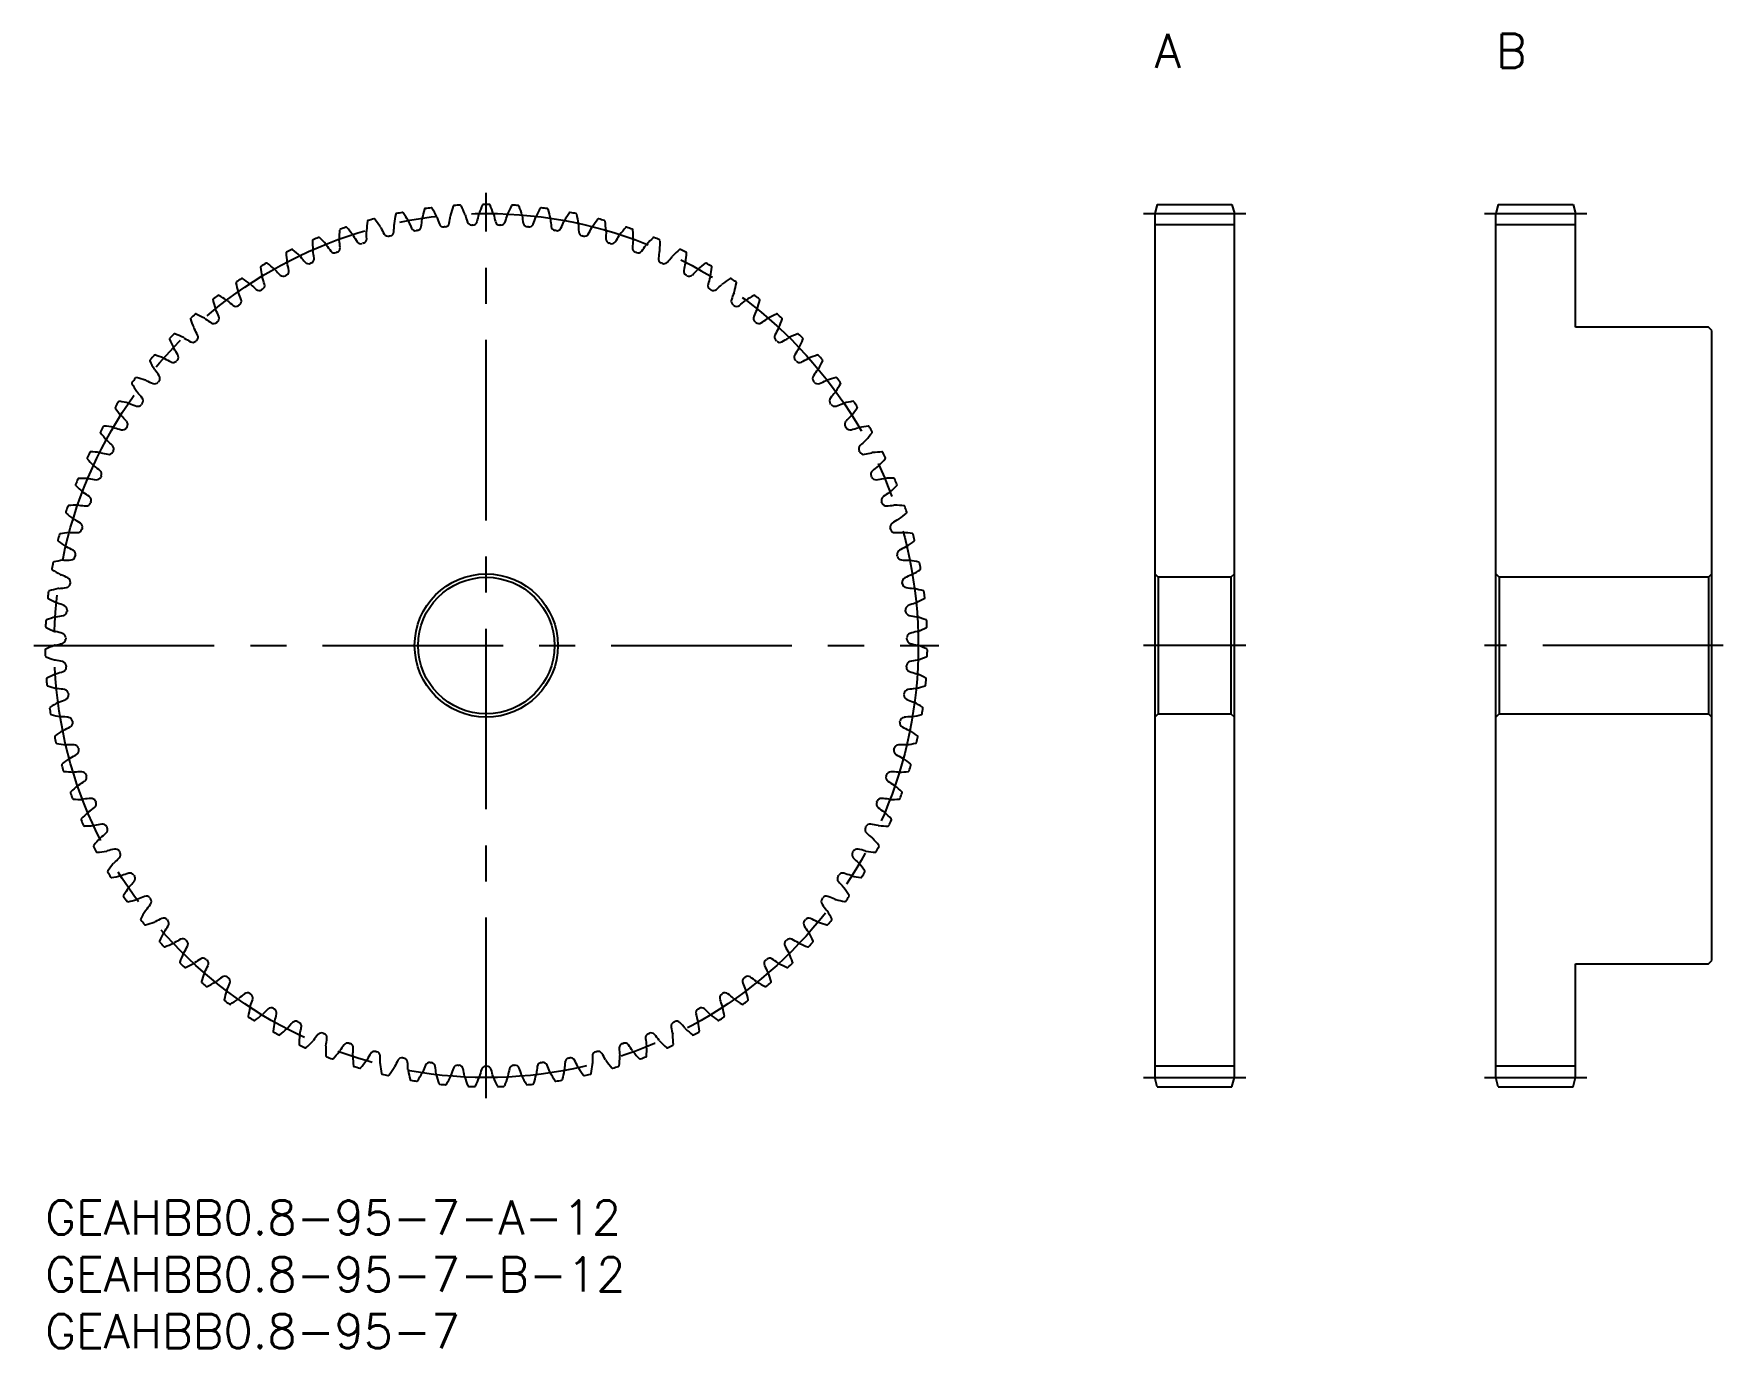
# Model space of a CAD drawing. Extents: x -1 to 148, y -13 to 103.
import ezdxf

# ---------------------------------------------------------------- set-up
doc = ezdxf.new("R2010")
doc.units = 0
doc.header["$LTSCALE"] = 0.5
doc.linetypes.add('CENTER', pattern=[50.8, 31.75, -6.35, 6.35, -6.35])
for name, color, linetype in [('MSM_CENTER', 1, 'CENTER'), ('MSM_CONTINUOUS', 7, 'CONTINUOUS'), ('MSM_PART_NUMBER', 7, 'CONTINUOUS')]:
    doc.layers.add(name, color=color, linetype=linetype)
doc.styles.get("Standard").update_dxf_attribs({"font": 'txt.shx', "height": 3, "bigfont": 'bigfont.shx'})

# ---------------------------------------------------------------- blocks, each defined once
blk = doc.blocks.new('*U2')
at = {"layer": 'MSM_PART_NUMBER'}
blk.add_text('A', height=3, dxfattribs=at).set_placement((97.6, 99.6))
blk = doc.blocks.new('*U3')
at = {"layer": 'MSM_PART_NUMBER'}
blk.add_text('B', height=3, dxfattribs=at).set_placement((127.6, 99.6))
blk = doc.blocks.new('*U4')
at = {"layer": 'MSM_PART_NUMBER'}
blk.add_text('GEAHBB0.8-95-7-A-12', height=3, dxfattribs=at).set_placement((0, -3))
blk = doc.blocks.new('*U5')
at = {"layer": 'MSM_PART_NUMBER'}
blk.add_text('GEAHBB0.8-95-7-B-12', height=3, dxfattribs=at).set_placement((0, -8))
blk = doc.blocks.new('*U6')
at = {"layer": 'MSM_PART_NUMBER'}
blk.add_text('GEAHBB0.8-95-7', height=3, dxfattribs=at).set_placement((0, -13))

msp = doc.modelspace()

# ---------------------------------------------------------------- linework, layer by layer
at = {"layer": 'MSM_CENTER'}
for p, q in [((38.8, 9), (38.8, 88.6)), ((96.6, 86.8), (105.6, 86.8)), ((126.6, 86.8), (135.6, 86.8)), ((-1, 48.8), (78.6, 48.8)), ((105.6, 48.8), (96.6, 48.8)), ((147.6, 48.8), (126.6, 48.8)), ((96.6, 10.8), (105.6, 10.8)), ((126.6, 10.8), (135.6, 10.8))]:
    msp.add_line(p, q, dxfattribs=at)
msp.add_circle((38.8, 48.8), 38, dxfattribs=at)
at = {"layer": 'MSM_CONTINUOUS'}
for p, q in [((97.81, 87.6), (97.6, 86.8)), ((97.6, 86.8), (97.6, 10.8)), ((97.81, 87.6), (104.39, 87.6)), ((104.39, 87.6), (104.6, 86.8)), ((104.6, 10.8), (104.6, 86.8)), ((127.81, 87.6), (127.6, 86.8)), ((127.6, 10.8), (127.6, 86.8)), ((127.81, 87.6), (134.39, 87.6)), ((134.39, 87.6), (134.6, 86.8)), ((134.6, 76.8), (134.6, 86.8)), ((104.6, 85.8), (97.6, 85.8)), ((134.6, 85.8), (127.6, 85.8)), ((146.3, 76.8), (134.6, 76.8)), ((146.6, 76.5), (146.3, 76.8)), ((146.6, 21.1), (146.6, 76.5)), ((97.6, 55.1), (97.9, 54.8)), ((104.3, 54.8), (104.6, 55.1)), ((127.6, 55.1), (127.9, 54.8)), ((146.3, 54.8), (146.6, 55.1)), ((97.9, 54.8), (97.9, 42.8)), ((104.3, 54.8), (97.9, 54.8)), ((104.3, 54.8), (104.3, 42.8)), ((127.9, 54.8), (127.9, 42.8)), ((146.3, 54.8), (127.9, 54.8)), ((146.3, 54.8), (146.3, 42.8)), ((97.9, 42.8), (97.6, 42.5)), ((97.9, 42.8), (104.3, 42.8)), ((104.6, 42.5), (104.3, 42.8)), ((127.9, 42.8), (127.6, 42.5)), ((127.9, 42.8), (146.3, 42.8)), ((146.6, 42.5), (146.3, 42.8)), ((146.3, 20.8), (146.6, 21.1)), ((134.6, 10.8), (134.6, 20.8)), ((134.6, 20.8), (146.3, 20.8)), ((104.6, 11.8), (97.6, 11.8)), ((97.81, 10), (97.6, 10.8)), ((104.39, 10), (104.6, 10.8)), ((134.6, 11.8), (127.6, 11.8)), ((127.81, 10), (127.6, 10.8)), ((134.39, 10), (134.6, 10.8)), ((97.81, 10), (104.39, 10)), ((127.81, 10), (134.39, 10))]:
    msp.add_line(p, q, dxfattribs=at)
for radius in [6.3, 6]:
    msp.add_circle((38.8, 48.8), radius, dxfattribs=at)
for centre, radius, start, end in [((38.8, 48.8), 38.8, 104.7664, 105.5493), ((28.93, 86.24), 0.08, 38.116, 104.7664), ((19.65, 78.96), 11.88, 34.2105, 38.116), ((42.46, 84.34), 11.87, 168.4104, 172.3158), ((30.91, 86.71), 0.08, 101.7599, 168.4104), ((38.8, 48.8), 38.8, 100.977, 101.7599), ((31.43, 86.81), 0.08, 34.3265, 100.977), ((21.69, 80.16), 11.87, 30.4211, 34.3265), ((23.67, 86.91), 9.5, 352.3672, 356.2827), ((33.82, 86.25), 0.665, 168.5261, 176.2825), ((44.8, 84.02), 11.87, 164.6209, 168.5263), ((33.43, 87.15), 0.08, 97.9704, 164.6209), ((38.8, 48.8), 38.8, 97.1875, 97.9704), ((33.96, 87.22), 0.08, 30.537, 97.1875), ((23.8, 81.22), 11.88, 26.6316, 30.537), ((33.82, 86.25), 0.665, 18.8754, 26.6318), ((43.44, 89.54), 9.5, 198.8752, 202.7907), ((26.23, 87.82), 9.5, 348.5777, 352.4933), ((36.3, 86.5), 0.665, 164.7366, 172.493), ((47.12, 83.54), 11.88, 160.8314, 164.7368), ((35.98, 87.42), 0.08, 94.1809, 160.8314), ((38.8, 48.8), 38.8, 93.398, 94.1809), ((36.5, 87.45), 0.08, 26.7475, 93.398), ((25.97, 82.14), 11.88, 22.8421, 26.7475), ((36.3, 86.5), 0.665, 15.0859, 22.8423), ((46.12, 89.14), 9.5, 195.0857, 199.0012), ((28.83, 88.57), 9.5, 344.7882, 348.7038), ((38.8, 86.58), 0.665, 160.9472, 168.7036), ((49.4, 82.92), 11.88, 157.0419, 160.9474), ((38.54, 87.52), 0.08, 90.392, 157.0419), ((38.8, 48.8), 38.8, 89.6085, 90.3915), ((39.06, 87.52), 0.08, 22.9581, 89.6085), ((28.2, 82.92), 11.87, 19.0526, 22.9581), ((38.8, 86.58), 0.665, 11.2964, 19.0529), ((48.77, 88.57), 9.5, 191.2962, 195.2118), ((31.48, 89.14), 9.5, 340.9988, 344.9143), ((41.3, 86.5), 0.665, 157.1577, 164.9141), ((51.63, 82.14), 11.88, 153.2525, 157.1579), ((41.1, 87.45), 0.08, 86.602, 153.2525), ((38.8, 48.8), 38.8, 85.8191, 86.602), ((41.62, 87.42), 0.08, 19.1686, 85.8191), ((30.48, 83.54), 11.88, 15.2632, 19.1686), ((41.3, 86.5), 0.665, 7.507, 15.2634), ((51.37, 87.82), 9.5, 187.5067, 191.4223), ((34.16, 89.54), 9.5, 337.2093, 341.1248), ((43.78, 86.25), 0.665, 153.3682, 161.1246), ((53.8, 81.22), 11.88, 149.463, 153.3684), ((43.64, 87.22), 0.08, 82.8125, 149.463), ((38.8, 48.8), 38.8, 82.0296, 82.8125), ((44.17, 87.15), 0.08, 15.3791, 82.0296), ((32.8, 84.02), 11.88, 11.4737, 15.3791), ((43.78, 86.25), 0.665, 3.7175, 11.4739), ((53.93, 86.91), 9.5, 183.7173, 187.6328), ((55.91, 80.16), 11.87, 145.6735, 149.5789), ((46.17, 86.81), 0.08, 79.0236, 145.6735), ((38.8, 48.8), 38.8, 78.2401, 79.023), ((46.69, 86.71), 0.08, 11.5896, 78.2401), ((35.14, 84.34), 11.87, 7.6842, 11.5896), ((57.95, 78.96), 11.87, 141.884, 145.7895), ((48.67, 86.24), 0.08, 75.2336, 141.884), ((38.8, 48.8), 38.8, 74.4507, 75.2336), ((37.74, 84.51), 11.88, 175.9893, 179.8947), ((25.98, 85.34), 0.08, 109.3388, 175.9893), ((38.8, 48.8), 38.8, 108.5559, 109.3388), ((26.48, 85.51), 0.08, 41.9054, 108.5559), ((17.7, 77.63), 11.87, 38, 41.9054), ((26.53, 84.53), 0.665, 30.2438, 38.0002), ((35.31, 89.65), 9.5, 210.2436, 214.1591), ((40.11, 84.5), 11.87, 172.1998, 176.1053), ((28.92, 85.26), 0.665, 176.105, 183.8615), ((18.78, 84.58), 9.5, 359.9461, 3.8617), ((28.42, 86.1), 0.08, 105.5493, 172.1998), ((28.92, 85.26), 0.665, 26.4543, 34.2108), ((38.02, 89.79), 9.5, 206.4541, 210.3697), ((30.17, 85.19), 0.4, 210.3697, 283.3397), ((38.8, 48.8), 37, 103.1866, 103.3397), ((30.27, 85.21), 0.4, 283.1866, 356.1567), ((21.19, 85.82), 9.5, 356.1566, 0.0722), ((31.35, 85.84), 0.665, 172.3156, 180.072), ((31.35, 85.84), 0.665, 22.6648, 30.4213), ((40.73, 89.75), 9.5, 202.6646, 206.5802), ((32.59, 85.68), 0.4, 206.5802, 279.5502), ((38.8, 48.8), 37, 99.3971, 99.5502), ((32.69, 85.7), 0.4, 279.3971, 352.3672), ((35.05, 86.01), 0.4, 202.7907, 275.7608), ((38.8, 48.8), 37, 95.6077, 95.7608), ((35.15, 86.02), 0.4, 275.6077, 348.5777), ((37.51, 86.18), 0.4, 199.0012, 271.9713), ((38.8, 48.8), 37, 91.8182, 91.9713), ((37.61, 86.18), 0.4, 271.8182, 344.7882), ((39.99, 86.18), 0.4, 195.2118, 268.1818), ((38.8, 48.8), 37, 88.0287, 88.1818), ((40.09, 86.18), 0.4, 268.0287, 340.9988), ((42.45, 86.02), 0.4, 191.4223, 264.3923), ((38.8, 48.8), 37, 84.2392, 84.3923), ((42.55, 86.01), 0.4, 264.2392, 337.2093), ((44.91, 85.7), 0.4, 187.6328, 260.6029), ((38.8, 48.8), 37, 80.4498, 80.6029), ((45.01, 85.68), 0.4, 260.4497, 333.4198), ((36.87, 89.75), 9.5, 333.4198, 337.3354), ((46.25, 85.84), 0.665, 149.5787, 157.3352), ((46.25, 85.84), 0.665, 359.928, 7.6844), ((56.41, 85.82), 9.5, 179.9278, 183.8434), ((47.33, 85.21), 0.4, 183.8433, 256.8134), ((38.8, 48.8), 37, 76.6603, 76.8134), ((47.43, 85.19), 0.4, 256.6603, 329.6303), ((39.58, 89.79), 9.5, 329.6303, 333.5459), ((48.68, 85.26), 0.665, 145.7892, 153.5457), ((49.18, 86.1), 0.08, 7.8002, 74.4507), ((37.49, 84.5), 11.87, 3.8947, 7.8002), ((58.82, 84.58), 9.5, 176.1383, 180.0539), ((48.68, 85.26), 0.665, 356.1385, 3.895), ((42.29, 89.65), 9.5, 325.8409, 329.7564), ((51.07, 84.53), 0.665, 141.9998, 149.7562), ((59.9, 77.63), 11.87, 138.0946, 142), ((51.12, 85.51), 0.08, 71.4447, 138.0946), ((38.8, 48.8), 38.8, 70.6612, 71.4441), ((51.62, 85.34), 0.08, 4.0107, 70.6612), ((39.86, 84.51), 11.87, 0.1053, 4.0107), ((21.27, 83.32), 0.08, 116.9184, 183.5683), ((33.04, 84.06), 11.87, 183.5683, 187.4737), ((38.8, 48.8), 38.8, 116.1349, 116.9178), ((21.74, 83.56), 0.08, 49.4844, 116.1349), ((14.08, 74.59), 11.87, 45.5789, 49.4844), ((23.59, 84.41), 0.08, 113.1289, 179.7788), ((35.39, 84.36), 11.87, 179.7788, 183.6842), ((24.2, 83.64), 0.665, 183.684, 191.4404), ((14.24, 81.63), 9.5, 7.5251, 11.4406), ((38.8, 48.8), 38.8, 112.3454, 113.1283), ((24.08, 84.61), 0.08, 45.6949, 112.3454), ((15.84, 76.17), 11.88, 41.7895, 45.6949), ((24.2, 83.64), 0.665, 34.0333, 41.7897), ((32.62, 89.33), 9.5, 214.033, 217.9486), ((25.45, 83.73), 0.4, 217.9486, 290.9187), ((38.8, 48.8), 37, 110.7656, 110.9187), ((25.54, 83.77), 0.4, 290.7655, 3.7356), ((26.53, 84.53), 0.665, 179.8945, 187.6509), ((16.46, 83.18), 9.5, 3.7356, 7.6512), ((27.78, 84.54), 0.4, 214.1591, 287.1292), ((38.8, 48.8), 37, 106.9761, 107.1292), ((27.88, 84.57), 0.4, 286.9761, 359.9461), ((49.72, 84.57), 0.4, 180.0539, 253.0239), ((38.8, 48.8), 37, 72.8708, 73.0239), ((49.82, 84.54), 0.4, 252.8708, 325.8409), ((61.14, 83.18), 9.5, 172.3488, 176.2644), ((52.06, 83.77), 0.4, 176.2644, 249.2344), ((51.07, 84.53), 0.665, 352.3491, 0.1055), ((38.8, 48.8), 37, 69.0813, 69.2344), ((52.15, 83.73), 0.4, 249.0813, 322.0514), ((44.98, 89.33), 9.5, 322.0514, 325.967), ((53.4, 83.64), 0.665, 138.2103, 145.9667), ((61.76, 76.17), 11.87, 134.3051, 138.2105), ((53.52, 84.61), 0.08, 67.6552, 134.3051), ((38.8, 48.8), 38.8, 66.8717, 67.6546), ((63.36, 81.63), 9.5, 168.5594, 172.4749), ((54.01, 84.41), 0.08, 0.2212, 66.8717), ((53.4, 83.64), 0.665, 348.5596, 356.316), ((42.21, 84.36), 11.88, 356.3158, 0.2212), ((63.52, 74.59), 11.88, 130.5156, 134.4211), ((55.86, 83.56), 0.08, 63.8657, 130.5156), ((38.8, 48.8), 38.8, 63.0822, 63.8651), ((44.56, 84.06), 11.88, 352.5263, 356.4317), ((56.33, 83.32), 0.08, 356.4317, 63.0822), ((19.03, 82.09), 0.08, 120.7078, 187.3577), ((30.73, 83.6), 11.88, 187.3577, 191.2632), ((38.8, 48.8), 38.8, 119.9243, 120.7072), ((19.48, 82.36), 0.08, 53.2738, 119.9243), ((12.43, 72.9), 11.88, 49.3684, 53.2738), ((19.73, 81.41), 0.665, 41.6122, 49.3687), ((27.33, 88.16), 9.5, 221.612, 225.5276), ((21.04, 81.72), 0.4, 298.3445, 11.3145), ((21.93, 82.6), 0.665, 187.4735, 195.2299), ((12.12, 79.93), 9.5, 11.3145, 15.2301), ((21.93, 82.6), 0.665, 37.8227, 45.5792), ((29.96, 88.83), 9.5, 217.8225, 221.7381), ((23.17, 82.78), 0.4, 221.7381, 294.7081), ((38.8, 48.8), 37, 114.555, 114.7081), ((23.26, 82.82), 0.4, 294.555, 7.5251), ((54.34, 82.82), 0.4, 172.4749, 245.445), ((38.8, 48.8), 37, 65.2919, 65.445), ((54.43, 82.78), 0.4, 245.2918, 318.2619), ((47.64, 88.83), 9.5, 318.2619, 322.1775), ((55.67, 82.6), 0.665, 134.4208, 142.1773), ((65.48, 79.93), 9.5, 164.7699, 168.6855), ((56.56, 81.72), 0.4, 168.6855, 241.6555), ((55.67, 82.6), 0.665, 344.7701, 352.5265), ((50.27, 88.16), 9.5, 314.4724, 318.388), ((57.87, 81.41), 0.665, 130.6314, 138.3878), ((65.17, 72.9), 11.88, 126.7262, 130.6316), ((58.12, 82.36), 0.08, 60.0763, 126.7262), ((38.8, 48.8), 38.8, 59.2928, 60.0757), ((46.87, 83.6), 11.88, 348.7368, 352.6423), ((58.57, 82.09), 0.08, 352.6423, 59.2928), ((16.87, 80.71), 0.08, 124.4967, 191.1472), ((28.44, 82.99), 11.88, 191.1472, 195.0526), ((38.8, 48.8), 38.8, 123.7138, 124.4967), ((17.31, 81.01), 0.08, 57.0633, 123.7138), ((10.9, 71.11), 11.87, 53.1579, 57.0633), ((17.62, 80.08), 0.665, 45.4017, 53.1581), ((24.75, 87.32), 9.5, 225.4015, 229.317), ((19.73, 81.41), 0.665, 191.2629, 199.0194), ((10.12, 78.1), 9.5, 15.104, 19.0196), ((18.91, 80.47), 0.4, 302.134, 15.104), ((20.96, 81.67), 0.4, 225.5276, 298.4976), ((38.8, 48.8), 37, 118.3445, 118.4976), ((38.8, 48.8), 37, 61.5024, 61.6555), ((56.64, 81.67), 0.4, 241.5024, 314.4724), ((58.69, 80.47), 0.4, 164.896, 237.866), ((67.48, 78.1), 9.5, 160.9804, 164.896), ((57.87, 81.41), 0.665, 340.9806, 348.7371), ((52.85, 87.32), 9.5, 310.683, 314.5985), ((59.98, 80.08), 0.665, 126.8419, 134.5983), ((66.7, 71.11), 11.88, 122.9367, 126.8421), ((60.29, 81.01), 0.08, 56.2868, 122.9367), ((38.8, 48.8), 38.8, 55.5033, 56.2862), ((49.16, 82.99), 11.87, 344.9474, 348.8528), ((60.73, 80.71), 0.08, 348.8528, 55.5033), ((14.81, 79.19), 0.08, 128.2862, 194.9367), ((26.21, 82.23), 11.87, 194.9367, 198.8421), ((38.8, 48.8), 38.8, 127.5033, 128.2862), ((15.23, 79.52), 0.08, 60.8528, 127.5033), ((9.48, 69.22), 11.88, 56.9474, 60.8528), ((15.6, 78.61), 0.665, 49.1912, 56.9476), ((22.24, 86.31), 9.5, 229.1909, 233.1065), ((17.62, 80.08), 0.665, 195.0524, 202.8088), ((8.25, 76.14), 9.5, 18.8935, 22.8091), ((38.8, 48.8), 37, 125.9235, 126.0765), ((16.86, 79.09), 0.4, 305.9234, 18.8935), ((18.82, 80.42), 0.4, 229.317, 302.2871), ((38.8, 48.8), 37, 122.134, 122.2871), ((38.8, 48.8), 37, 57.7129, 57.866), ((58.78, 80.42), 0.4, 237.7129, 310.683), ((60.74, 79.09), 0.4, 161.1065, 234.0765), ((69.35, 76.14), 9.5, 157.1909, 161.1065), ((38.8, 48.8), 37, 53.9235, 54.0765), ((59.98, 80.08), 0.665, 337.1912, 344.9476), ((55.36, 86.31), 9.5, 306.8935, 310.8091), ((62, 78.61), 0.665, 123.0524, 130.8088), ((68.12, 69.22), 11.87, 119.1472, 123.0526), ((62.37, 79.52), 0.08, 52.4967, 119.1472), ((38.8, 48.8), 38.8, 51.7138, 52.4967), ((51.39, 82.23), 11.88, 341.1579, 345.0633), ((62.79, 79.19), 0.08, 345.0633, 51.7138), ((12.85, 77.54), 0.08, 132.0757, 198.7262), ((24.02, 81.33), 11.87, 198.7262, 202.6316), ((38.8, 48.8), 38.8, 131.2928, 132.0757), ((13.25, 77.89), 0.08, 64.6423, 131.2928), ((8.2, 67.23), 11.87, 60.7368, 64.6423), ((13.68, 77.01), 0.665, 52.9806, 60.7371), ((19.8, 85.13), 9.5, 232.9804, 236.896), ((15.6, 78.61), 0.665, 198.8419, 206.5983), ((6.51, 74.06), 9.5, 22.683, 26.5985), ((14.9, 77.57), 0.4, 309.7129, 22.683), ((16.78, 79.03), 0.4, 233.1065, 306.0765), ((60.82, 79.03), 0.4, 233.9234, 306.8935), ((62.7, 77.57), 0.4, 157.317, 230.2871), ((71.09, 74.06), 9.5, 153.4015, 157.317), ((62, 78.61), 0.665, 333.4017, 341.1581), ((57.8, 85.13), 9.5, 303.104, 307.0196), ((63.92, 77.01), 0.665, 119.2629, 127.0194), ((69.4, 67.23), 11.87, 115.3577, 119.2632), ((64.35, 77.89), 0.08, 48.7072, 115.3577), ((38.8, 48.8), 38.8, 47.9243, 48.7072), ((53.58, 81.33), 11.88, 337.3684, 341.2738), ((64.75, 77.54), 0.08, 341.2738, 47.9243), ((11.01, 75.76), 0.08, 135.8651, 202.5156), ((38.8, 48.8), 38.8, 135.0822, 135.8651), ((11.38, 76.14), 0.08, 68.4317, 135.0822), ((7.05, 65.17), 11.87, 64.5263, 68.4317), ((11.87, 75.29), 0.665, 56.7701, 64.5266), ((17.44, 83.79), 9.5, 236.7699, 240.6855), ((13.68, 77.01), 0.665, 202.6314, 210.3878), ((4.91, 71.87), 9.5, 26.4724, 30.388), ((13.05, 75.93), 0.4, 313.5024, 26.4724), ((14.83, 77.51), 0.4, 236.896, 309.866), ((38.8, 48.8), 37, 129.7129, 129.866), ((38.8, 48.8), 37, 50.134, 50.2871), ((62.77, 77.51), 0.4, 230.1339, 303.104), ((64.55, 75.93), 0.4, 153.5276, 226.4976), ((72.69, 71.87), 9.5, 149.612, 153.5276), ((63.92, 77.01), 0.665, 329.6122, 337.3686), ((60.16, 83.79), 9.5, 299.3145, 303.2301), ((65.73, 75.29), 0.665, 115.4735, 123.2299), ((70.55, 65.17), 11.87, 111.5683, 115.4737), ((66.22, 76.14), 0.08, 44.9178, 111.5683), ((38.8, 48.8), 38.8, 44.1349, 44.9178), ((66.59, 75.76), 0.08, 337.4844, 44.1349), ((38.8, 48.8), 38.8, 138.8717, 139.6546), ((9.63, 74.27), 0.08, 72.2212, 138.8717), ((6.03, 63.04), 11.88, 68.3158, 72.2212), ((21.91, 80.28), 11.87, 202.5156, 206.4211), ((11.87, 75.29), 0.665, 206.4208, 214.1773), ((3.46, 69.58), 9.5, 30.2619, 34.1775), ((11.32, 74.17), 0.4, 317.2919, 30.2619), ((12.98, 75.86), 0.4, 240.6855, 313.6555), ((38.8, 48.8), 37, 133.5024, 133.6555), ((38.8, 48.8), 37, 46.3445, 46.4976), ((64.62, 75.86), 0.4, 226.3445, 299.3145), ((66.28, 74.17), 0.4, 149.7381, 222.7081), ((74.14, 69.58), 9.5, 145.8225, 149.7381), ((65.73, 75.29), 0.665, 325.8227, 333.5792), ((55.69, 80.28), 11.87, 333.5789, 337.4844), ((71.57, 63.04), 11.88, 107.7788, 111.6842), ((67.97, 74.27), 0.08, 41.1283, 107.7788), ((38.8, 48.8), 38.8, 40.3454, 41.1283), ((9.29, 73.87), 0.08, 139.6546, 206.3051), ((19.86, 79.09), 11.88, 206.3051, 210.2105), ((10.18, 73.45), 0.665, 210.2103, 217.9667), ((2.16, 67.2), 9.5, 34.0514, 37.967), ((10.18, 73.45), 0.665, 60.5596, 68.316), ((15.17, 82.31), 9.5, 240.5594, 244.4749), ((11.25, 74.09), 0.4, 244.4749, 317.445), ((38.8, 48.8), 37, 137.2919, 137.445), ((38.8, 48.8), 37, 42.555, 42.7081), ((66.35, 74.09), 0.4, 222.555, 295.5251), ((62.43, 82.31), 9.5, 295.5251, 299.4406), ((67.42, 73.45), 0.665, 111.684, 119.4404), ((75.44, 67.2), 9.5, 142.033, 145.9486), ((67.42, 73.45), 0.665, 322.0333, 329.7897), ((57.74, 79.09), 11.88, 329.7895, 333.6949), ((68.31, 73.87), 0.08, 333.6949, 40.3454), ((7.7, 71.86), 0.08, 143.4441, 210.0946), ((38.8, 48.8), 38.8, 142.6612, 143.4441), ((17.9, 77.78), 11.87, 210.0946, 214), ((8.02, 72.28), 0.08, 76.0107, 142.6612), ((5.16, 60.84), 11.87, 72.1053, 76.0107), ((8.61, 71.51), 0.665, 64.3491, 72.1055), ((13.01, 80.67), 9.5, 244.3488, 248.2644), ((9.64, 72.22), 0.4, 248.2644, 321.2344), ((38.8, 48.8), 37, 141.0813, 141.2344), ((9.7, 72.3), 0.4, 321.0813, 34.0514), ((67.9, 72.3), 0.4, 145.9486, 218.9187), ((38.8, 48.8), 37, 38.7656, 38.9187), ((67.96, 72.22), 0.4, 218.7655, 291.7356), ((64.59, 80.67), 9.5, 291.7356, 295.6512), ((68.99, 71.51), 0.665, 107.8945, 115.6509), ((72.44, 60.84), 11.87, 103.9893, 107.8947), ((59.7, 77.78), 11.87, 326, 329.9054), ((69.58, 72.28), 0.08, 37.3388, 103.9893), ((38.8, 48.8), 38.8, 36.5559, 37.3388), ((69.9, 71.86), 0.08, 329.9054, 36.5559), ((38.8, 48.8), 38.8, 146.4507, 147.2336), ((6.53, 70.2), 0.08, 79.8002, 146.4507), ((4.44, 58.59), 11.88, 75.8947, 79.8002), ((7.17, 69.46), 0.665, 68.1385, 75.895), ((10.96, 78.9), 9.5, 248.1383, 252.0539), ((8.15, 70.24), 0.4, 252.0539, 325.0239), ((8.61, 71.51), 0.665, 213.9998, 221.7562), ((1.03, 64.74), 9.5, 37.8409, 41.7564), ((38.8, 48.8), 37, 144.8708, 145.0239), ((8.21, 70.32), 0.4, 324.8708, 37.8409), ((69.39, 70.32), 0.4, 142.1591, 215.1292), ((38.8, 48.8), 37, 34.9761, 35.1292), ((76.57, 64.74), 9.5, 138.2436, 142.1591), ((69.45, 70.24), 0.4, 214.976, 287.9461), ((68.99, 71.51), 0.665, 318.2438, 326.0002), ((66.64, 78.9), 9.5, 287.9461, 291.8617), ((70.43, 69.46), 0.665, 104.105, 111.8615), ((73.16, 58.59), 11.88, 100.1998, 104.1053), ((71.07, 70.2), 0.08, 33.5493, 100.1998), ((38.8, 48.8), 38.8, 32.7664, 33.5493), ((6.24, 69.76), 0.08, 147.2336, 213.8841), ((16.03, 76.33), 11.88, 213.884, 217.7895), ((7.17, 69.46), 0.665, 217.7893, 225.5457), ((0.05, 62.21), 9.5, 41.6303, 45.5459), ((6.86, 68.25), 0.4, 328.6603, 41.6303), ((70.74, 68.25), 0.4, 138.3697, 211.3397), ((77.55, 62.21), 9.5, 134.4541, 138.3697), ((70.43, 69.46), 0.665, 314.4543, 322.2108), ((61.57, 76.33), 11.88, 322.2105, 326.116), ((71.36, 69.76), 0.08, 326.116, 32.7664), ((4.93, 67.56), 0.08, 151.023, 217.6735), ((38.8, 48.8), 38.8, 150.2401, 151.023), ((14.26, 74.77), 11.87, 217.6735, 221.5789), ((5.19, 68.02), 0.08, 83.5896, 150.2401), ((3.87, 56.3), 11.88, 79.6842, 83.5896), ((5.88, 67.33), 0.665, 221.5787, 229.3352), ((5.88, 67.33), 0.665, 71.928, 79.6844), ((9.03, 76.99), 9.5, 251.9278, 255.8434), ((6.8, 68.17), 0.4, 255.8433, 328.8134), ((38.8, 48.8), 37, 148.6603, 148.8134), ((38.8, 48.8), 37, 31.1866, 31.3397), ((70.8, 68.17), 0.4, 211.1866, 284.1567), ((68.57, 76.99), 9.5, 284.1566, 288.0722), ((71.72, 67.33), 0.665, 100.3156, 108.072), ((73.73, 56.3), 11.87, 96.4104, 100.3158), ((71.72, 67.33), 0.665, 310.6648, 318.4213), ((63.34, 74.77), 11.87, 318.4211, 322.3265), ((72.41, 68.02), 0.08, 29.7599, 96.4104), ((38.8, 48.8), 38.8, 28.977, 29.7599), ((72.67, 67.56), 0.08, 322.3265, 28.977), ((38.8, 48.8), 38.8, 154.0296, 154.8125), ((3.99, 65.76), 0.08, 87.3791, 154.0296), ((3.45, 53.97), 11.88, 83.4737, 87.3791), ((4.72, 65.11), 0.665, 75.7175, 83.4739), ((7.23, 74.96), 9.5, 255.7173, 259.6328), ((-0.75, 59.62), 9.5, 45.4198, 49.3354), ((5.59, 66.01), 0.4, 259.6328, 332.6029), ((5.64, 66.1), 0.4, 332.4497, 45.4198), ((38.8, 48.8), 37, 152.4498, 152.6029), ((71.96, 66.1), 0.4, 134.5802, 207.5502), ((38.8, 48.8), 37, 27.3971, 27.5502), ((72.01, 66.01), 0.4, 207.3971, 280.3672), ((78.35, 59.62), 9.5, 130.6646, 134.5802), ((70.37, 74.96), 9.5, 280.3672, 284.2827), ((72.88, 65.11), 0.665, 96.5261, 104.2825), ((74.15, 53.97), 11.87, 92.6209, 96.5263), ((73.61, 65.76), 0.08, 25.9704, 92.6209), ((38.8, 48.8), 38.8, 25.1875, 25.9704), ((3.76, 65.28), 0.08, 154.8125, 221.463), ((12.6, 73.09), 11.88, 221.463, 225.3684), ((4.72, 65.11), 0.665, 225.3682, 233.1246), ((-1.37, 56.98), 9.5, 49.2093, 53.1248), ((4.57, 63.87), 0.4, 336.2392, 49.2093), ((73.03, 63.87), 0.4, 130.7907, 203.7608), ((78.97, 56.98), 9.5, 126.8752, 130.7907), ((72.88, 65.11), 0.665, 306.8754, 314.6318), ((65, 73.09), 11.87, 314.6316, 318.537), ((73.84, 65.28), 0.08, 318.537, 25.1875), ((38.8, 48.8), 38.8, 157.8191, 158.602), ((2.75, 62.93), 0.08, 158.602, 225.2525), ((11.05, 71.3), 11.87, 225.2525, 229.1579), ((2.95, 63.42), 0.08, 91.1686, 157.8191), ((3.19, 51.63), 11.87, 87.2632, 91.1686), ((3.72, 62.82), 0.665, 79.507, 87.2634), ((5.57, 72.82), 9.5, 259.5067, 263.4223), ((4.53, 63.78), 0.4, 263.4223, 336.3923), ((38.8, 48.8), 37, 156.2392, 156.3923), ((38.8, 48.8), 37, 23.6077, 23.7608), ((73.07, 63.78), 0.4, 203.6076, 276.5777), ((72.03, 72.82), 9.5, 276.5777, 280.4933), ((73.88, 62.82), 0.665, 92.7366, 100.493), ((74.41, 51.63), 11.88, 88.8314, 92.7368), ((66.55, 71.3), 11.88, 310.8421, 314.7475), ((74.65, 63.42), 0.08, 22.1809, 88.8314), ((38.8, 48.8), 38.8, 21.398, 22.1809), ((74.85, 62.93), 0.08, 314.7475, 21.398), ((38.8, 48.8), 38.8, 161.6085, 162.3915), ((2.06, 61.02), 0.08, 94.9581, 161.6085), ((3.08, 49.27), 11.88, 91.0526, 94.9581), ((2.87, 60.47), 0.665, 83.2964, 91.0529), ((4.06, 70.57), 9.5, 263.2962, 267.2118), ((3.72, 62.82), 0.665, 229.1577, 236.9141), ((-1.83, 54.31), 9.5, 52.9988, 56.9143), ((3.62, 61.48), 0.4, 267.2118, 340.1818), ((3.65, 61.57), 0.4, 340.0287, 52.9988), ((38.8, 48.8), 37, 160.0287, 160.1818), ((73.95, 61.57), 0.4, 127.0012, 199.9713), ((38.8, 48.8), 37, 19.8182, 19.9713), ((73.98, 61.48), 0.4, 199.8181, 272.7882), ((79.43, 54.31), 9.5, 123.0857, 127.0012), ((73.54, 70.57), 9.5, 272.7882, 276.7038), ((73.88, 62.82), 0.665, 303.0859, 310.8423), ((74.73, 60.47), 0.665, 88.9471, 96.7036), ((74.52, 49.27), 11.87, 85.0419, 88.9474), ((75.54, 61.02), 0.08, 18.3915, 85.0419), ((38.8, 48.8), 38.8, 17.6085, 18.3915), ((1.89, 60.51), 0.08, 162.3915, 229.042), ((9.63, 69.42), 11.88, 229.0419, 232.9474), ((2.87, 60.47), 0.665, 232.9472, 240.7036), ((-2.1, 51.61), 9.5, 56.7882, 60.7038), ((2.88, 59.22), 0.4, 343.8182, 56.7882), ((74.72, 59.22), 0.4, 123.2118, 196.1818), ((79.7, 51.61), 9.5, 119.2962, 123.2118), ((74.73, 60.47), 0.665, 299.2964, 307.0529), ((67.97, 69.42), 11.88, 307.0526, 310.9581), ((75.71, 60.51), 0.08, 310.9581, 17.6085), ((38.8, 48.8), 38.8, 165.398, 166.1809), ((1.2, 58.05), 0.08, 166.1809, 232.8314), ((8.33, 67.45), 11.88, 232.8314, 236.7368), ((1.33, 58.56), 0.08, 98.7475, 165.398), ((3.12, 46.9), 11.87, 94.8421, 98.7475), ((2.18, 58.07), 0.665, 87.0859, 94.8423), ((2.69, 68.23), 9.5, 267.0857, 271.0012), ((2.85, 59.13), 0.4, 271.0012, 343.9713), ((38.8, 48.8), 37, 163.8182, 163.9713), ((38.8, 48.8), 37, 16.0287, 16.1818), ((74.75, 59.13), 0.4, 196.0287, 268.9988), ((74.91, 68.23), 9.5, 268.9988, 272.9143), ((75.42, 58.07), 0.665, 85.1577, 92.9141), ((74.48, 46.9), 11.88, 81.2525, 85.1579), ((69.27, 67.45), 11.87, 303.2632, 307.1686), ((76.27, 58.56), 0.08, 14.602, 81.2525), ((38.8, 48.8), 38.8, 13.8191, 14.602), ((76.4, 58.05), 0.08, 307.1686, 13.8191), ((2.18, 58.07), 0.665, 236.7366, 244.493), ((-2.2, 48.9), 9.5, 60.5777, 64.4933), ((2.25, 56.73), 0.4, 274.7907, 347.7608), ((2.27, 56.83), 0.4, 347.6076, 60.5777), ((38.8, 48.8), 37, 167.6077, 167.7608), ((75.33, 56.83), 0.4, 119.4223, 192.3923), ((38.8, 48.8), 37, 12.2392, 12.3923), ((75.35, 56.73), 0.4, 192.2392, 265.2093), ((79.8, 48.9), 9.5, 115.5067, 119.4223), ((75.42, 58.07), 0.665, 295.507, 303.2634), ((38.8, 48.8), 38.8, 169.1875, 169.9704), ((0.67, 55.54), 0.08, 169.9704, 236.6209), ((7.16, 65.39), 11.88, 236.6209, 240.5263), ((0.77, 56.06), 0.08, 102.537, 169.1875), ((3.33, 44.55), 11.88, 98.6316, 102.537), ((1.65, 55.63), 0.665, 240.5261, 248.2825), ((-2.12, 46.19), 9.5, 64.3672, 68.2827), ((1.65, 55.63), 0.665, 90.8754, 98.6318), ((1.49, 65.8), 9.5, 270.8752, 274.7907), ((76.11, 65.8), 9.5, 265.2093, 269.1248), ((79.72, 46.19), 9.5, 111.7173, 115.6328), ((75.95, 55.63), 0.665, 81.3682, 89.1246), ((74.27, 44.55), 11.87, 77.463, 81.3684), ((75.95, 55.63), 0.665, 291.7175, 299.4739), ((70.44, 65.39), 11.88, 299.4737, 303.3791), ((76.83, 56.06), 0.08, 10.8125, 77.463), ((38.8, 48.8), 38.8, 10.0296, 10.8125), ((76.93, 55.54), 0.08, 303.3791, 10.0296), ((38.8, 48.8), 38.8, 172.977, 173.7599), ((0.37, 53.53), 0.08, 106.3265, 172.977), ((3.69, 42.21), 11.87, 102.4211, 106.3265), ((1.27, 53.16), 0.665, 94.6648, 102.4213), ((0.45, 63.29), 9.5, 274.6646, 278.5802), ((1.81, 54.3), 0.4, 278.5802, 351.5502), ((1.82, 54.39), 0.4, 351.3971, 64.3672), ((38.8, 48.8), 37, 171.3971, 171.5502), ((75.78, 54.39), 0.4, 115.6328, 188.6029), ((38.8, 48.8), 37, 8.4498, 8.6029), ((75.79, 54.3), 0.4, 188.4497, 261.4198), ((77.15, 63.29), 9.5, 261.4198, 265.3354), ((76.33, 53.16), 0.665, 77.5787, 85.3352), ((73.91, 42.21), 11.87, 73.6735, 77.5789), ((77.23, 53.53), 0.08, 7.023, 73.6735), ((38.8, 48.8), 38.8, 6.2401, 7.023), ((0.31, 53.01), 0.08, 173.7605, 240.4104), ((6.13, 63.27), 11.87, 240.4104, 244.3158), ((1.27, 53.16), 0.665, 244.3155, 252.072), ((-1.85, 43.49), 9.5, 68.1566, 72.0722), ((1.53, 51.94), 0.4, 355.1866, 68.1567), ((76.07, 51.94), 0.4, 111.8433, 184.8134), ((79.45, 43.49), 9.5, 107.9278, 111.8434), ((76.33, 53.16), 0.665, 287.928, 295.6844), ((71.47, 63.27), 11.87, 295.6842, 299.5896), ((77.29, 53.01), 0.08, 299.5896, 6.2401), ((38.8, 48.8), 38.8, 176.7664, 177.5493), ((0.14, 50.98), 0.08, 110.116, 176.7664), ((4.2, 39.91), 11.87, 106.2105, 110.116), ((1.07, 50.67), 0.665, 98.4543, 106.2108), ((-0.43, 60.73), 9.5, 278.4541, 282.3697), ((1.52, 51.84), 0.4, 282.3697, 355.3397), ((38.8, 48.8), 37, 175.1866, 175.3397), ((38.8, 48.8), 37, 4.6603, 4.8134), ((76.08, 51.84), 0.4, 184.6603, 257.6303), ((78.03, 60.73), 9.5, 257.6303, 261.5459), ((76.53, 50.67), 0.665, 73.7893, 81.5457), ((73.4, 39.91), 11.87, 69.884, 73.7895), ((77.46, 50.98), 0.08, 3.2336, 69.884), ((38.8, 48.8), 38.8, 2.4507, 3.2336), ((0.12, 50.46), 0.08, 177.5493, 244.1999), ((5.25, 61.07), 11.88, 244.1998, 248.1053), ((1.07, 50.67), 0.665, 248.105, 255.8615), ((-1.41, 40.82), 9.5, 71.9461, 75.8617), ((1.4, 49.37), 0.4, 286.1591, 359.1292), ((1.41, 49.47), 0.4, 358.9761, 71.9461), ((38.8, 48.8), 37, 178.9761, 179.1292), ((76.19, 49.47), 0.4, 108.0539, 181.0239), ((38.8, 48.8), 37, 0.8708, 1.0239), ((76.2, 49.37), 0.4, 180.8708, 253.8409), ((79.01, 40.82), 9.5, 104.1383, 108.0539), ((76.53, 50.67), 0.665, 284.1385, 291.895), ((72.35, 61.07), 11.87, 291.8947, 295.8002), ((77.48, 50.46), 0.08, 295.8002, 2.4507), ((0.08, 48.42), 0.08, 113.9054, 180.5559), ((38.8, 48.8), 38.8, 180.5559, 181.3388), ((0.09, 47.9), 0.08, 181.3388, 247.9893), ((4.86, 37.64), 11.87, 110, 113.9054), ((4.51, 58.83), 11.88, 247.9893, 251.8947), ((1.03, 48.18), 0.665, 102.2438, 110.0002), ((-1.13, 58.11), 9.5, 282.2436, 286.1591), ((78.73, 58.11), 9.5, 253.8409, 257.7564), ((76.57, 48.18), 0.665, 69.9998, 77.7562), ((73.09, 58.83), 11.87, 288.1053, 292.0107), ((72.74, 37.64), 11.88, 66.0946, 70), ((77.51, 47.9), 0.08, 292.0107, 358.6612), ((77.52, 48.42), 0.08, 359.4441, 66.0946), ((38.8, 48.8), 38.8, 358.6612, 359.4441), ((5.67, 35.42), 11.87, 113.7895, 117.6949), ((1.03, 48.18), 0.665, 251.8945, 259.6509), ((1.15, 45.68), 0.665, 106.0333, 113.7897), ((-0.8, 38.18), 9.5, 75.7356, 79.6512), ((-1.66, 55.45), 9.5, 286.033, 289.9486), ((1.44, 47), 0.4, 2.7655, 75.7356), ((1.45, 46.9), 0.4, 289.9486, 2.9187), ((38.8, 48.8), 37, 182.7656, 182.9187), ((38.8, 48.8), 37, 357.0813, 357.2344), ((76.15, 46.9), 0.4, 177.0813, 250.0514), ((76.16, 47), 0.4, 104.2644, 177.2344), ((79.26, 55.45), 9.5, 250.0514, 253.967), ((78.4, 38.18), 9.5, 100.3488, 104.2644), ((76.45, 45.68), 0.665, 66.2103, 73.9667), ((76.57, 48.18), 0.665, 280.3491, 288.1055), ((71.93, 35.42), 11.88, 62.3051, 66.2105), ((0.19, 45.87), 0.08, 117.6949, 184.3454), ((38.8, 48.8), 38.8, 184.3454, 185.1283), ((0.23, 45.34), 0.08, 185.1283, 251.7788), ((3.92, 56.54), 11.88, 251.7788, 255.6842), ((1.15, 45.68), 0.665, 255.684, 263.4404), ((-0.01, 35.58), 9.5, 79.5251, 83.4406), ((1.64, 44.53), 0.4, 6.555, 79.5251), ((75.96, 44.53), 0.4, 100.4749, 173.445), ((77.61, 35.58), 9.5, 96.5594, 100.4749), ((76.45, 45.68), 0.665, 276.5596, 284.316), ((73.68, 56.54), 11.87, 284.3158, 288.2212), ((77.37, 45.34), 0.08, 288.2212, 354.8717), ((38.8, 48.8), 38.8, 354.8717, 355.6546), ((77.41, 45.87), 0.08, 355.6546, 62.3051), ((0.47, 43.32), 0.08, 121.4844, 188.1349), ((38.8, 48.8), 38.8, 188.1349, 188.9178), ((6.63, 33.26), 11.87, 117.5789, 121.4844), ((1.44, 43.2), 0.665, 109.8227, 117.5792), ((-2.01, 52.76), 9.5, 289.8225, 293.7381), ((1.66, 44.43), 0.4, 293.7381, 6.7081), ((38.8, 48.8), 37, 186.555, 186.7081), ((75.94, 44.43), 0.4, 173.2918, 246.2619), ((38.8, 48.8), 37, 353.2919, 353.445), ((79.61, 52.76), 9.5, 246.2619, 250.1775), ((76.16, 43.2), 0.665, 62.4208, 70.1773), ((70.97, 33.26), 11.87, 58.5156, 62.4211), ((38.8, 48.8), 38.8, 351.0822, 351.8651), ((77.13, 43.32), 0.08, 351.8651, 58.5156), ((0.55, 42.8), 0.08, 188.9178, 255.5683), ((3.49, 54.22), 11.87, 255.5683, 259.4737), ((1.44, 43.2), 0.665, 259.4735, 267.2299), ((0.95, 33.05), 9.5, 83.3145, 87.2301), ((-2.18, 50.06), 9.5, 293.612, 297.5276), ((2.01, 42.08), 0.4, 10.3445, 83.3145), ((2.03, 41.99), 0.4, 297.5276, 10.4976), ((38.8, 48.8), 37, 190.3445, 190.4976), ((75.57, 41.99), 0.4, 169.5024, 242.4724), ((38.8, 48.8), 37, 349.5024, 349.6555), ((75.59, 42.08), 0.4, 96.6855, 169.6555), ((79.78, 50.06), 9.5, 242.4724, 246.388), ((76.65, 33.05), 9.5, 92.7699, 96.6855), ((76.16, 43.2), 0.665, 272.7701, 280.5265), ((74.11, 54.22), 11.87, 280.5263, 284.4317), ((77.05, 42.8), 0.08, 284.4317, 351.0822), ((0.92, 40.8), 0.08, 125.2738, 191.9243), ((38.8, 48.8), 38.8, 191.9243, 192.7072), ((7.73, 31.17), 11.87, 121.3684, 125.2738), ((1.03, 40.28), 0.08, 192.7072, 259.3577), ((3.21, 51.87), 11.88, 259.3577, 263.2632), ((1.89, 40.74), 0.665, 113.6122, 121.3686), ((74.39, 51.87), 11.87, 276.7368, 280.6423), ((75.71, 40.74), 0.665, 58.6314, 66.3878), ((69.87, 31.17), 11.88, 54.7262, 58.6316), ((76.57, 40.28), 0.08, 280.6423, 347.2928), ((38.8, 48.8), 38.8, 347.2928, 348.0757), ((76.68, 40.8), 0.08, 348.0757, 54.7262), ((8.96, 29.16), 11.88, 125.1579, 129.0633), ((1.89, 40.74), 0.665, 263.2629, 271.0194), ((2.07, 30.58), 9.5, 87.104, 91.0196), ((2.5, 38.32), 0.665, 117.4017, 125.1581), ((-2.17, 47.34), 9.5, 297.4015, 301.317), ((2.53, 39.67), 0.4, 14.134, 87.104), ((2.56, 39.57), 0.4, 301.317, 14.2871), ((38.8, 48.8), 37, 194.134, 194.2871), ((75.04, 39.57), 0.4, 165.7129, 238.683), ((38.8, 48.8), 37, 345.7129, 345.866), ((75.07, 39.67), 0.4, 92.896, 165.866), ((79.77, 47.34), 9.5, 238.683, 242.5985), ((75.53, 30.58), 9.5, 88.9804, 92.896), ((75.1, 38.32), 0.665, 54.8419, 62.5983), ((68.64, 29.16), 11.88, 50.9367, 54.8421), ((75.71, 40.74), 0.665, 268.9806, 276.7371), ((1.53, 38.31), 0.08, 129.0634, 195.7138), ((38.8, 48.8), 38.8, 195.7138, 196.4967), ((1.67, 37.81), 0.08, 196.4967, 263.1472), ((3.08, 49.52), 11.87, 263.1472, 267.0526), ((2.5, 38.32), 0.665, 267.0524, 274.8088), ((3.36, 28.19), 9.5, 90.8935, 94.8091), ((3.22, 37.29), 0.4, 17.9234, 90.8935), ((3.25, 37.2), 0.4, 305.1065, 18.0765), ((38.8, 48.8), 37, 197.9235, 198.0765), ((74.35, 37.2), 0.4, 161.9234, 234.8935), ((38.8, 48.8), 37, 341.9235, 342.0765), ((74.38, 37.29), 0.4, 89.1065, 162.0765), ((74.24, 28.19), 9.5, 85.1909, 89.1065), ((75.1, 38.32), 0.665, 265.1912, 272.9476), ((74.52, 49.52), 11.88, 272.9474, 276.8528), ((75.93, 37.81), 0.08, 276.8528, 343.5033), ((38.8, 48.8), 38.8, 343.5033, 344.2862), ((76.07, 38.31), 0.08, 344.2868, 50.9367), ((2.3, 35.87), 0.08, 132.8529, 199.5033), ((38.8, 48.8), 38.8, 199.5033, 200.2862), ((10.32, 27.23), 11.87, 128.9474, 132.8528), ((3.28, 35.94), 0.665, 121.1912, 128.9476), ((-1.99, 44.64), 9.5, 301.1909, 305.1065), ((79.59, 44.64), 9.5, 234.8935, 238.8091), ((74.32, 35.94), 0.665, 51.0524, 58.8088), ((67.28, 27.23), 11.88, 47.1472, 51.0526), ((38.8, 48.8), 38.8, 339.7138, 340.4967), ((75.3, 35.87), 0.08, 340.4973, 47.1472), ((2.48, 35.38), 0.08, 200.2862, 266.9367), ((3.11, 47.15), 11.88, 266.9367, 270.8421), ((3.28, 35.94), 0.665, 270.8419, 278.5983), ((4.8, 25.89), 9.5, 94.683, 98.5985), ((-1.62, 41.95), 9.5, 304.9804, 308.896), ((4.05, 34.96), 0.4, 21.7129, 94.683), ((4.09, 34.87), 0.4, 308.896, 21.866), ((38.8, 48.8), 37, 201.7129, 201.866), ((73.51, 34.87), 0.4, 158.1339, 231.104), ((38.8, 48.8), 37, 338.134, 338.2871), ((73.55, 34.96), 0.4, 85.317, 158.2871), ((79.22, 41.95), 9.5, 231.104, 235.0196), ((72.8, 25.89), 9.5, 81.4015, 85.317), ((74.32, 35.94), 0.665, 261.4017, 269.1581), ((74.49, 47.15), 11.88, 269.1579, 273.0633), ((75.12, 35.38), 0.08, 273.0633, 339.7138), ((3.24, 33.49), 0.08, 136.6423, 203.2928), ((38.8, 48.8), 38.8, 203.2928, 204.0757), ((11.81, 25.39), 11.88, 132.7368, 136.6423), ((3.45, 33), 0.08, 204.0757, 270.7262), ((3.3, 44.8), 11.87, 270.7262, 274.6316), ((4.2, 33.62), 0.665, 124.9806, 132.7371), ((4.2, 33.62), 0.665, 274.6314, 282.3878), ((6.38, 23.7), 9.5, 98.4724, 102.388), ((5.04, 32.7), 0.4, 25.5024, 98.4724), ((5.09, 32.61), 0.4, 312.6855, 25.6555), ((38.8, 48.8), 37, 205.5024, 205.6555), ((72.51, 32.61), 0.4, 154.3445, 227.3145), ((38.8, 48.8), 37, 334.3445, 334.4976), ((72.56, 32.7), 0.4, 81.5276, 154.4976), ((71.22, 23.7), 9.5, 77.612, 81.5276), ((73.4, 33.62), 0.665, 257.6122, 265.3686), ((74.3, 44.8), 11.88, 265.3684, 269.2738), ((73.4, 33.62), 0.665, 47.2629, 55.0194), ((65.79, 25.39), 11.88, 43.3577, 47.2632), ((74.15, 33), 0.08, 269.2738, 335.9243), ((38.8, 48.8), 38.8, 335.9243, 336.7072), ((74.36, 33.49), 0.08, 336.7078, 43.3577), ((4.33, 31.17), 0.08, 140.4317, 207.0822), ((13.42, 23.66), 11.87, 136.5263, 140.4317), ((5.28, 31.37), 0.665, 128.7701, 136.5265), ((-1.08, 39.3), 9.5, 308.7699, 312.6855), ((78.68, 39.3), 9.5, 227.3145, 231.2301), ((72.32, 31.37), 0.665, 43.4735, 51.2299), ((64.18, 23.66), 11.87, 39.5683, 43.4737), ((73.27, 31.17), 0.08, 332.9184, 39.5683), ((38.8, 48.8), 38.8, 207.0822, 207.8651), ((4.57, 30.7), 0.08, 207.8651, 274.5156), ((3.64, 42.46), 11.88, 274.5156, 278.4211), ((5.28, 31.37), 0.665, 278.4208, 286.1773), ((8.11, 21.61), 9.5, 102.2619, 106.1775), ((-0.37, 36.68), 9.5, 312.5594, 316.4749), ((6.18, 30.5), 0.4, 29.2919, 102.2619), ((6.23, 30.41), 0.4, 316.4749, 29.445), ((38.8, 48.8), 37, 209.2919, 209.445), ((71.37, 30.41), 0.4, 150.555, 223.5251), ((38.8, 48.8), 37, 330.555, 330.7081), ((71.42, 30.5), 0.4, 77.7381, 150.7081), ((77.97, 36.68), 9.5, 223.5251, 227.4406), ((69.49, 21.61), 9.5, 73.8225, 77.7381), ((72.32, 31.37), 0.665, 253.8227, 261.5792), ((73.96, 42.46), 11.88, 261.5789, 265.4844), ((73.03, 30.7), 0.08, 265.4844, 332.1349), ((38.8, 48.8), 38.8, 332.1349, 332.9178), ((5.57, 28.93), 0.08, 144.2212, 210.8717), ((15.13, 22.04), 11.87, 140.3158, 144.2212), ((38.8, 48.8), 38.8, 210.8717, 211.6546), ((5.84, 28.48), 0.08, 211.6546, 278.3051), ((4.14, 40.15), 11.87, 278.3051, 282.2105), ((6.51, 29.19), 0.665, 132.5596, 140.316), ((6.51, 29.19), 0.665, 282.2103, 289.9667), ((9.98, 19.64), 9.5, 106.0514, 109.967), ((7.46, 28.39), 0.4, 33.0813, 106.0514), ((38.8, 48.8), 37, 213.0813, 213.2344), ((7.52, 28.3), 0.4, 320.2644, 33.2344), ((70.08, 28.3), 0.4, 146.7655, 219.7356), ((38.8, 48.8), 37, 326.7656, 326.9187), ((70.14, 28.39), 0.4, 73.9486, 146.9187), ((67.62, 19.64), 9.5, 70.033, 73.9486), ((71.09, 29.19), 0.665, 250.0333, 257.7897), ((73.46, 40.15), 11.88, 257.7895, 261.6949), ((71.09, 29.19), 0.665, 39.684, 47.4404), ((62.47, 22.04), 11.87, 35.7788, 39.6842), ((71.76, 28.48), 0.08, 261.6949, 328.3454), ((38.8, 48.8), 38.8, 328.3454, 329.1283), ((72.03, 28.93), 0.08, 329.1289, 35.7788), ((6.95, 26.78), 0.08, 148.0107, 214.6612), ((16.96, 20.53), 11.87, 144.1053, 148.0107), ((7.87, 27.1), 0.665, 136.3491, 144.1055), ((0.52, 34.12), 9.5, 316.3488, 320.2644), ((8.88, 26.36), 0.4, 36.8708, 109.8409), ((68.72, 26.36), 0.4, 70.1591, 143.1292), ((77.08, 34.12), 9.5, 219.7356, 223.6512), ((69.73, 27.1), 0.665, 35.8945, 43.6509), ((60.64, 20.53), 11.88, 31.9893, 35.8947), ((70.65, 26.78), 0.08, 325.3388, 31.9893), ((38.8, 48.8), 38.8, 214.6612, 215.4441), ((7.26, 26.35), 0.08, 215.4441, 282.0946), ((4.78, 37.88), 11.88, 282.0946, 286), ((7.87, 27.1), 0.665, 285.9998, 293.7562), ((11.97, 17.8), 9.5, 109.8409, 113.7564), ((18.87, 19.15), 11.87, 147.8947, 151.8002), ((9.38, 25.11), 0.665, 140.1385, 147.895), ((1.57, 31.62), 9.5, 320.1383, 324.0539), ((38.8, 48.8), 37, 216.8708, 217.0239), ((8.94, 26.28), 0.4, 324.0539, 37.0239), ((68.66, 26.28), 0.4, 142.976, 215.9461), ((38.8, 48.8), 37, 322.9761, 323.1292), ((76.03, 31.62), 9.5, 215.9461, 219.8617), ((68.22, 25.11), 0.665, 32.1051, 39.8615), ((58.73, 19.15), 11.88, 28.1998, 32.1053), ((65.63, 17.8), 9.5, 66.2436, 70.1591), ((69.73, 27.1), 0.665, 246.2438, 254.0002), ((72.82, 37.88), 11.87, 254, 257.9054), ((70.34, 26.35), 0.08, 257.9054, 324.5559), ((38.8, 48.8), 38.8, 324.5559, 325.3388), ((8.48, 24.72), 0.08, 151.8002, 218.4507), ((38.8, 48.8), 38.8, 218.4507, 219.2336), ((8.81, 24.31), 0.08, 219.2336, 285.884), ((5.58, 35.65), 11.88, 285.884, 289.7895), ((9.38, 25.11), 0.665, 289.7892, 297.5457), ((14.08, 16.09), 9.5, 113.6303, 117.5459), ((10.43, 24.43), 0.4, 40.6603, 113.6303), ((2.79, 29.2), 9.5, 323.9278, 327.8434), ((38.8, 48.8), 37, 220.6603, 220.8134), ((10.49, 24.36), 0.4, 327.8433, 40.8134), ((67.11, 24.36), 0.4, 139.1866, 212.1567), ((74.81, 29.2), 9.5, 212.1566, 216.0722), ((38.8, 48.8), 37, 319.1866, 319.3397), ((67.17, 24.43), 0.4, 66.3697, 139.3397), ((63.52, 16.09), 9.5, 62.4541, 66.3697), ((68.22, 25.11), 0.665, 242.4543, 250.2108), ((72.02, 35.65), 11.88, 250.2105, 254.116), ((68.79, 24.31), 0.08, 254.116, 320.7664), ((38.8, 48.8), 38.8, 320.7664, 321.5493), ((69.12, 24.72), 0.08, 321.5493, 28.1998), ((10.13, 22.77), 0.08, 155.5896, 222.2401), ((20.87, 17.9), 11.88, 151.6842, 155.5896), ((38.8, 48.8), 38.8, 222.2401, 223.023), ((11.01, 23.21), 0.665, 143.928, 151.6844), ((10.49, 22.38), 0.08, 223.023, 289.6735), ((6.52, 33.49), 11.87, 289.6735, 293.5789), ((11.01, 23.21), 0.665, 293.5787, 301.3352), ((16.29, 14.53), 9.5, 117.4198, 121.3354), ((12.1, 22.61), 0.4, 44.4497, 117.4198), ((4.16, 26.86), 9.5, 327.7173, 331.6328), ((38.8, 48.8), 37, 224.4498, 224.6029), ((12.17, 22.54), 0.4, 331.6328, 44.6029), ((65.43, 22.54), 0.4, 135.3971, 208.3672), ((73.44, 26.86), 9.5, 208.3672, 212.2827), ((38.8, 48.8), 37, 315.3971, 315.5502), ((65.5, 22.61), 0.4, 62.5802, 135.5502), ((61.31, 14.53), 9.5, 58.6646, 62.5802), ((66.59, 23.21), 0.665, 238.6648, 246.4213), ((71.08, 33.49), 11.88, 246.4211, 250.3265), ((67.11, 22.38), 0.08, 250.3265, 316.977), ((66.59, 23.21), 0.665, 28.3156, 36.072), ((38.8, 48.8), 38.8, 316.977, 317.7599), ((56.73, 17.9), 11.88, 24.4104, 28.3158), ((67.47, 22.77), 0.08, 317.7599, 24.4104), ((22.96, 16.78), 11.88, 155.4737, 159.3791), ((11.92, 20.93), 0.08, 159.379, 226.0296), ((38.8, 48.8), 38.8, 226.0296, 226.8125), ((12.76, 21.43), 0.665, 147.7175, 155.4739), ((7.6, 31.39), 11.88, 293.463, 297.3684), ((12.76, 21.43), 0.665, 297.3682, 305.1246), ((18.61, 13.12), 9.5, 121.2093, 125.1248), ((13.89, 20.9), 0.4, 48.2392, 121.2093), ((38.8, 48.8), 37, 228.2392, 228.3923), ((13.97, 20.84), 0.4, 335.4223, 48.3923), ((63.63, 20.84), 0.4, 131.6076, 204.5777), ((38.8, 48.8), 37, 311.6077, 311.7608), ((63.71, 20.9), 0.4, 58.7907, 131.7608), ((58.99, 13.12), 9.5, 54.8752, 58.7907), ((64.84, 21.43), 0.665, 234.8754, 242.6318), ((70, 31.39), 11.88, 242.6316, 246.537), ((38.8, 48.8), 38.8, 313.1875, 313.9704), ((64.84, 21.43), 0.665, 24.5261, 32.2825), ((54.64, 16.78), 11.87, 20.6209, 24.5263), ((65.68, 20.93), 0.08, 313.9704, 20.6209), ((12.3, 20.57), 0.08, 226.8125, 293.463), ((25.11, 15.8), 11.87, 159.2632, 163.1686), ((14.62, 19.77), 0.665, 151.507, 159.2634), ((5.69, 24.62), 9.5, 331.5067, 335.4223), ((21.01, 11.86), 9.5, 124.9988, 128.9143), ((15.79, 19.32), 0.4, 52.0287, 124.9988), ((38.8, 48.8), 37, 232.0287, 232.1818), ((15.87, 19.26), 0.4, 339.2118, 52.1818), ((61.73, 19.26), 0.4, 127.8182, 200.7882), ((38.8, 48.8), 37, 307.8182, 307.9713), ((61.81, 19.32), 0.4, 55.0012, 127.9713), ((56.59, 11.86), 9.5, 51.0857, 55.0012), ((71.91, 24.62), 9.5, 204.5777, 208.4933), ((62.98, 19.77), 0.665, 20.7366, 28.493), ((52.49, 15.8), 11.88, 16.8314, 20.7368), ((65.3, 20.57), 0.08, 246.537, 313.1875), ((13.82, 19.22), 0.08, 163.1685, 229.8191), ((38.8, 48.8), 38.8, 229.8191, 230.602), ((14.22, 18.88), 0.08, 230.602, 297.2525), ((8.82, 29.36), 11.87, 297.2525, 301.1579), ((14.62, 19.77), 0.665, 301.1577, 308.9141), ((27.32, 14.97), 11.88, 163.0526, 166.9581), ((16.59, 18.24), 0.665, 155.2964, 163.0529), ((7.36, 22.49), 9.5, 335.2962, 339.2118), ((23.49, 10.77), 9.5, 128.7882, 132.7038), ((17.79, 17.86), 0.4, 55.8182, 128.7882), ((38.8, 48.8), 37, 235.8182, 235.9713), ((17.87, 17.8), 0.4, 343.0012, 55.9713), ((59.73, 17.8), 0.4, 124.0287, 196.9988), ((38.8, 48.8), 37, 304.0287, 304.1818), ((59.81, 17.86), 0.4, 51.2118, 124.1818), ((54.11, 10.77), 9.5, 47.2962, 51.2118), ((70.24, 22.49), 9.5, 200.7882, 204.7038), ((61.01, 18.24), 0.665, 16.9471, 24.7036), ((50.28, 14.97), 11.87, 13.0419, 16.9474), ((62.98, 19.77), 0.665, 231.0859, 238.8423), ((68.78, 29.36), 11.88, 238.8421, 242.7475), ((63.38, 18.88), 0.08, 242.7475, 309.398), ((38.8, 48.8), 38.8, 309.398, 310.1809), ((63.78, 19.22), 0.08, 310.1809, 16.8314), ((15.83, 17.63), 0.08, 166.9581, 233.6085), ((38.8, 48.8), 38.8, 233.6085, 234.3915), ((16.26, 17.32), 0.08, 234.3915, 301.0419), ((10.17, 27.43), 11.87, 301.0419, 304.9474), ((16.59, 18.24), 0.665, 304.9471, 312.7036), ((29.58, 14.28), 11.87, 166.8421, 170.7475), ((18.66, 16.84), 0.665, 159.0859, 166.8423), ((9.17, 20.46), 9.5, 339.0857, 343.0012), ((18.66, 16.84), 0.665, 308.7366, 316.493), ((26.04, 9.84), 9.5, 132.5777, 136.4933), ((19.88, 16.54), 0.4, 59.6076, 132.5777), ((38.8, 48.8), 37, 239.6077, 239.7608), ((19.96, 16.49), 0.4, 346.7907, 59.7608), ((11.11, 18.57), 9.5, 342.8752, 346.7907), ((57.64, 16.49), 0.4, 120.2392, 193.2093), ((66.49, 18.57), 9.5, 193.2093, 197.1248), ((38.8, 48.8), 37, 300.2392, 300.3923), ((57.72, 16.54), 0.4, 47.4223, 120.3923), ((51.56, 9.84), 9.5, 43.5067, 47.4223), ((58.94, 16.84), 0.665, 223.507, 231.2634), ((68.43, 20.46), 9.5, 196.9988, 200.9143), ((58.94, 16.84), 0.665, 13.1577, 20.9141), ((48.02, 14.28), 11.88, 9.2525, 13.1579), ((61.01, 18.24), 0.665, 227.2964, 235.0529), ((67.43, 27.43), 11.88, 235.0526, 238.9581), ((61.34, 17.32), 0.08, 238.9581, 305.6085), ((38.8, 48.8), 38.8, 305.6085, 306.3915), ((61.77, 17.63), 0.08, 306.3915, 13.0419), ((17.94, 16.18), 0.08, 170.7475, 237.398), ((38.8, 48.8), 38.8, 237.398, 238.1809), ((18.39, 15.9), 0.08, 238.1815, 304.8314), ((11.65, 25.58), 11.88, 304.8314, 308.7368), ((31.88, 13.75), 11.87, 170.6316, 174.537), ((20.14, 14.87), 0.08, 174.537, 241.1875), ((20.82, 15.58), 0.665, 162.8754, 170.6318), ((13.24, 23.84), 11.87, 308.6209, 312.5263), ((20.82, 15.58), 0.665, 312.5261, 320.2825), ((28.64, 9.08), 9.5, 136.3672, 140.2827), ((22.05, 15.36), 0.4, 63.3971, 136.3672), ((38.8, 48.8), 37, 243.3971, 243.5502), ((22.14, 15.31), 0.4, 350.5802, 63.5502), ((13.16, 16.8), 9.5, 346.6646, 350.5802), ((55.46, 15.31), 0.4, 116.4497, 189.4198), ((64.44, 16.8), 9.5, 189.4198, 193.3354), ((38.8, 48.8), 37, 296.4498, 296.6029), ((55.55, 15.36), 0.4, 43.6328, 116.6029), ((48.96, 9.08), 9.5, 39.7173, 43.6328), ((56.78, 15.58), 0.665, 219.7175, 227.4739), ((64.36, 23.84), 11.88, 227.4737, 231.3791), ((56.78, 15.58), 0.665, 9.3682, 17.1246), ((45.72, 13.75), 11.88, 5.463, 9.3684), ((57.46, 14.87), 0.08, 298.8125, 5.463), ((65.95, 25.58), 11.87, 231.2632, 235.1686), ((59.21, 15.9), 0.08, 235.1686, 301.8191), ((38.8, 48.8), 38.8, 301.8191, 302.602), ((59.66, 16.18), 0.08, 302.602, 9.2525), ((38.8, 48.8), 38.8, 241.1875, 241.9704), ((20.6, 14.62), 0.08, 241.971, 308.6209), ((34.21, 13.37), 11.88, 174.4211, 178.3265), ((22.42, 13.71), 0.08, 178.3265, 244.977), ((23.05, 14.46), 0.665, 166.6648, 174.4213), ((38.8, 48.8), 38.8, 244.977, 245.7599), ((22.9, 13.49), 0.08, 245.7605, 312.4104), ((14.95, 22.2), 11.87, 312.4104, 316.3158), ((23.05, 14.46), 0.665, 316.3156, 324.072), ((31.29, 8.5), 9.5, 140.1566, 144.0722), ((24.3, 14.33), 0.4, 67.1866, 140.1567), ((38.8, 48.8), 37, 247.1866, 247.3397), ((24.39, 14.29), 0.4, 354.3697, 67.3397), ((25.36, 13.49), 0.665, 170.4543, 178.2108), ((36.56, 13.14), 11.88, 178.2105, 182.116), ((15.33, 15.18), 9.5, 350.4541, 354.3697), ((33.97, 8.09), 9.5, 143.9461, 147.8617), ((26.61, 13.44), 0.4, 70.9761, 143.9461), ((38.8, 48.8), 37, 250.9761, 251.1292), ((26.7, 13.41), 0.4, 358.1591, 71.1292), ((17.61, 13.7), 9.5, 354.2436, 358.1591), ((50.9, 13.41), 0.4, 108.8708, 181.8409), ((59.99, 13.7), 9.5, 181.8409, 185.7564), ((38.8, 48.8), 37, 288.8708, 289.0239), ((50.99, 13.44), 0.4, 36.0539, 109.0239), ((43.63, 8.09), 9.5, 32.1383, 36.0539), ((53.21, 14.29), 0.4, 112.6603, 185.6303), ((62.27, 15.18), 9.5, 185.6303, 189.5459), ((52.24, 13.49), 0.665, 1.7893, 9.5457), ((41.04, 13.14), 11.87, 357.884, 1.7895), ((38.8, 48.8), 37, 292.6603, 292.8134), ((53.3, 14.33), 0.4, 39.8433, 112.8134), ((46.31, 8.5), 9.5, 35.9278, 39.8434), ((54.55, 14.46), 0.665, 215.928, 223.6844), ((62.65, 22.2), 11.87, 223.6842, 227.5896), ((54.7, 13.49), 0.08, 227.5896, 294.2401), ((38.8, 48.8), 38.8, 294.2401, 295.023), ((54.55, 14.46), 0.665, 5.5787, 13.3352), ((43.39, 13.37), 11.87, 1.6735, 5.5789), ((55.18, 13.71), 0.08, 295.023, 1.6735), ((57, 14.62), 0.08, 231.3791, 298.0296), ((38.8, 48.8), 38.8, 298.0296, 298.8125), ((24.78, 12.71), 0.08, 182.116, 248.7664), ((38.8, 48.8), 38.8, 248.7664, 249.5493), ((25.27, 12.52), 0.08, 249.5493, 316.1998), ((16.76, 20.68), 11.87, 316.1998, 320.1053), ((25.36, 13.49), 0.665, 320.1051, 327.8615), ((27.72, 12.68), 0.665, 174.2438, 182.0002), ((38.93, 13.07), 11.88, 182, 185.9054), ((18.66, 19.29), 11.87, 319.9893, 323.8947), ((27.72, 12.68), 0.665, 323.8945, 331.6509), ((36.67, 7.86), 9.5, 147.7356, 151.6512), ((28.97, 12.71), 0.4, 74.7655, 147.7356), ((38.8, 48.8), 37, 254.7656, 254.9187), ((29.07, 12.69), 0.4, 1.9486, 74.9187), ((19.97, 12.38), 9.5, 358.033, 1.9486), ((30.13, 12.03), 0.665, 178.0333, 185.7897), ((41.29, 13.16), 11.88, 185.7895, 189.6949), ((39.38, 7.81), 9.5, 151.5251, 155.4406), ((31.38, 12.14), 0.4, 78.555, 151.5251), ((38.8, 48.8), 37, 258.555, 258.7081), ((31.48, 12.12), 0.4, 5.7381, 78.7081), ((22.42, 11.21), 9.5, 1.8225, 5.7381), ((42.09, 7.93), 9.5, 155.3145, 159.2301), ((33.82, 11.73), 0.4, 82.3445, 155.3145), ((38.8, 48.8), 37, 262.3445, 262.4976), ((33.92, 11.72), 0.4, 9.5276, 82.4976), ((43.68, 11.72), 0.4, 97.5024, 170.4724), ((38.8, 48.8), 37, 277.5024, 277.6555), ((43.78, 11.73), 0.4, 24.6855, 97.6555), ((35.51, 7.93), 9.5, 20.7699, 24.6855), ((55.18, 11.21), 9.5, 174.2619, 178.1775), ((46.12, 12.12), 0.4, 101.2918, 174.2619), ((38.8, 48.8), 37, 281.2919, 281.445), ((46.22, 12.14), 0.4, 28.4749, 101.445), ((38.22, 7.81), 9.5, 24.5594, 28.4749), ((36.31, 13.16), 11.88, 350.3051, 354.2105), ((48.53, 12.69), 0.4, 105.0813, 178.0514), ((57.63, 12.38), 9.5, 178.0514, 181.967), ((47.47, 12.03), 0.665, 354.2103, 1.9667), ((38.8, 48.8), 37, 285.0813, 285.2344), ((48.63, 12.71), 0.4, 32.2644, 105.2344), ((40.93, 7.86), 9.5, 28.3488, 32.2644), ((49.88, 12.68), 0.665, 208.3491, 216.1055), ((58.94, 19.29), 11.87, 216.1053, 220.0107), ((38.67, 13.07), 11.88, 354.0946, 358), ((49.88, 12.68), 0.665, 357.9998, 5.7562), ((52.24, 13.49), 0.665, 212.1385, 219.895), ((60.84, 20.68), 11.88, 219.8947, 223.8002), ((52.33, 12.52), 0.08, 223.8002, 290.4507), ((38.8, 48.8), 38.8, 290.4507, 291.2336), ((52.82, 12.71), 0.08, 291.2336, 357.884), ((27.19, 11.86), 0.08, 185.9054, 252.5559), ((38.8, 48.8), 38.8, 252.5559, 253.3388), ((27.7, 11.71), 0.08, 253.3388, 319.9893), ((29.66, 11.17), 0.08, 189.6949, 256.3454), ((38.8, 48.8), 38.8, 256.3454, 257.1283), ((30.17, 11.05), 0.08, 257.1283, 323.7788), ((20.66, 18.02), 11.87, 323.7788, 327.6842), ((30.13, 12.03), 0.665, 327.684, 335.4404), ((32.58, 11.54), 0.665, 181.8227, 189.5792), ((43.64, 13.4), 11.87, 189.5789, 193.4844), ((32.17, 10.65), 0.08, 193.4844, 260.1349), ((38.8, 48.8), 38.8, 260.1349, 260.9178), ((32.69, 10.57), 0.08, 260.9178, 327.5683), ((22.73, 16.89), 11.87, 327.5683, 331.4737), ((32.58, 11.54), 0.665, 331.4735, 339.2299), ((24.94, 10.21), 9.5, 5.612, 9.5276), ((35.06, 11.21), 0.665, 185.6122, 193.3686), ((45.96, 13.8), 11.88, 193.3684, 197.2738), ((24.88, 15.9), 11.88, 331.3577, 335.2632), ((35.06, 11.21), 0.665, 335.2629, 343.0194), ((44.78, 8.24), 9.5, 159.104, 163.0196), ((36.28, 11.49), 0.4, 86.1339, 159.104), ((38.8, 48.8), 37, 266.134, 266.2871), ((36.38, 11.48), 0.4, 13.317, 86.2871), ((27.52, 9.38), 9.5, 9.4015, 13.317), ((37.55, 11.04), 0.665, 189.4017, 197.1581), ((48.26, 14.35), 11.88, 197.1579, 201.0633), ((27.08, 15.05), 11.88, 335.1472, 339.0526), ((37.55, 11.04), 0.665, 339.0524, 346.8088), ((47.45, 8.72), 9.5, 162.8935, 166.8091), ((38.75, 11.4), 0.4, 89.9234, 162.8935), ((38.8, 48.8), 37, 269.9235, 270.0765), ((38.85, 11.4), 0.4, 17.1065, 90.0765), ((30.15, 8.72), 9.5, 13.1909, 17.1065), ((40.05, 11.04), 0.665, 193.1912, 200.9476), ((50.52, 15.05), 11.87, 200.9474, 204.8528), ((29.34, 14.35), 11.88, 338.9367, 342.8421), ((40.05, 11.04), 0.665, 342.8419, 350.5983), ((50.08, 9.38), 9.5, 166.683, 170.5985), ((41.22, 11.48), 0.4, 93.7129, 166.683), ((38.8, 48.8), 37, 273.7129, 273.866), ((41.32, 11.49), 0.4, 20.896, 93.866), ((32.82, 8.24), 9.5, 16.9804, 20.896), ((42.54, 11.21), 0.665, 196.9806, 204.7371), ((52.72, 15.9), 11.87, 204.7368, 208.6423), ((31.64, 13.8), 11.87, 342.7262, 346.6316), ((42.54, 11.21), 0.665, 346.6314, 354.3878), ((52.66, 10.21), 9.5, 170.4724, 174.388), ((45.02, 11.54), 0.665, 200.7701, 208.5265), ((54.87, 16.89), 11.88, 208.5263, 212.4317), ((44.91, 10.57), 0.08, 212.4317, 279.0822), ((38.8, 48.8), 38.8, 279.0822, 279.8651), ((45.43, 10.65), 0.08, 279.8651, 346.5156), ((33.96, 13.4), 11.88, 346.5156, 350.4211), ((45.02, 11.54), 0.665, 350.4208, 358.1773), ((47.47, 12.03), 0.665, 204.5596, 212.316), ((56.94, 18.02), 11.88, 212.3158, 216.2212), ((47.43, 11.05), 0.08, 216.2212, 282.8717), ((38.8, 48.8), 38.8, 282.8717, 283.6546), ((47.94, 11.17), 0.08, 283.6546, 350.3051), ((49.9, 11.71), 0.08, 220.0107, 286.6612), ((38.8, 48.8), 38.8, 286.6612, 287.4441), ((50.41, 11.86), 0.08, 287.4441, 354.0946), ((34.7, 10.3), 0.08, 197.2738, 263.9243), ((38.8, 48.8), 38.8, 263.9243, 264.7072), ((35.23, 10.25), 0.08, 264.7072, 331.3577), ((37.26, 10.11), 0.08, 201.0633, 267.7138), ((38.8, 48.8), 38.8, 267.7138, 268.4967), ((37.78, 10.09), 0.08, 268.4967, 335.1472), ((39.82, 10.09), 0.08, 204.8528, 271.5033), ((38.8, 48.8), 38.8, 271.5033, 272.2862), ((40.34, 10.11), 0.08, 272.2862, 338.9367), ((42.37, 10.25), 0.08, 208.6423, 275.2928), ((38.8, 48.8), 38.8, 275.2928, 276.0757), ((42.9, 10.3), 0.08, 276.0757, 342.7262)]:
    msp.add_arc(centre, radius, start, end, dxfattribs=at)

# ---------------------------------------------------------------- block references
for name in ['*U2', '*U3', '*U4', '*U5', '*U6']:
    msp.add_blockref(name, (0, 0), dxfattribs=at)

doc.saveas('drawing.dxf')
